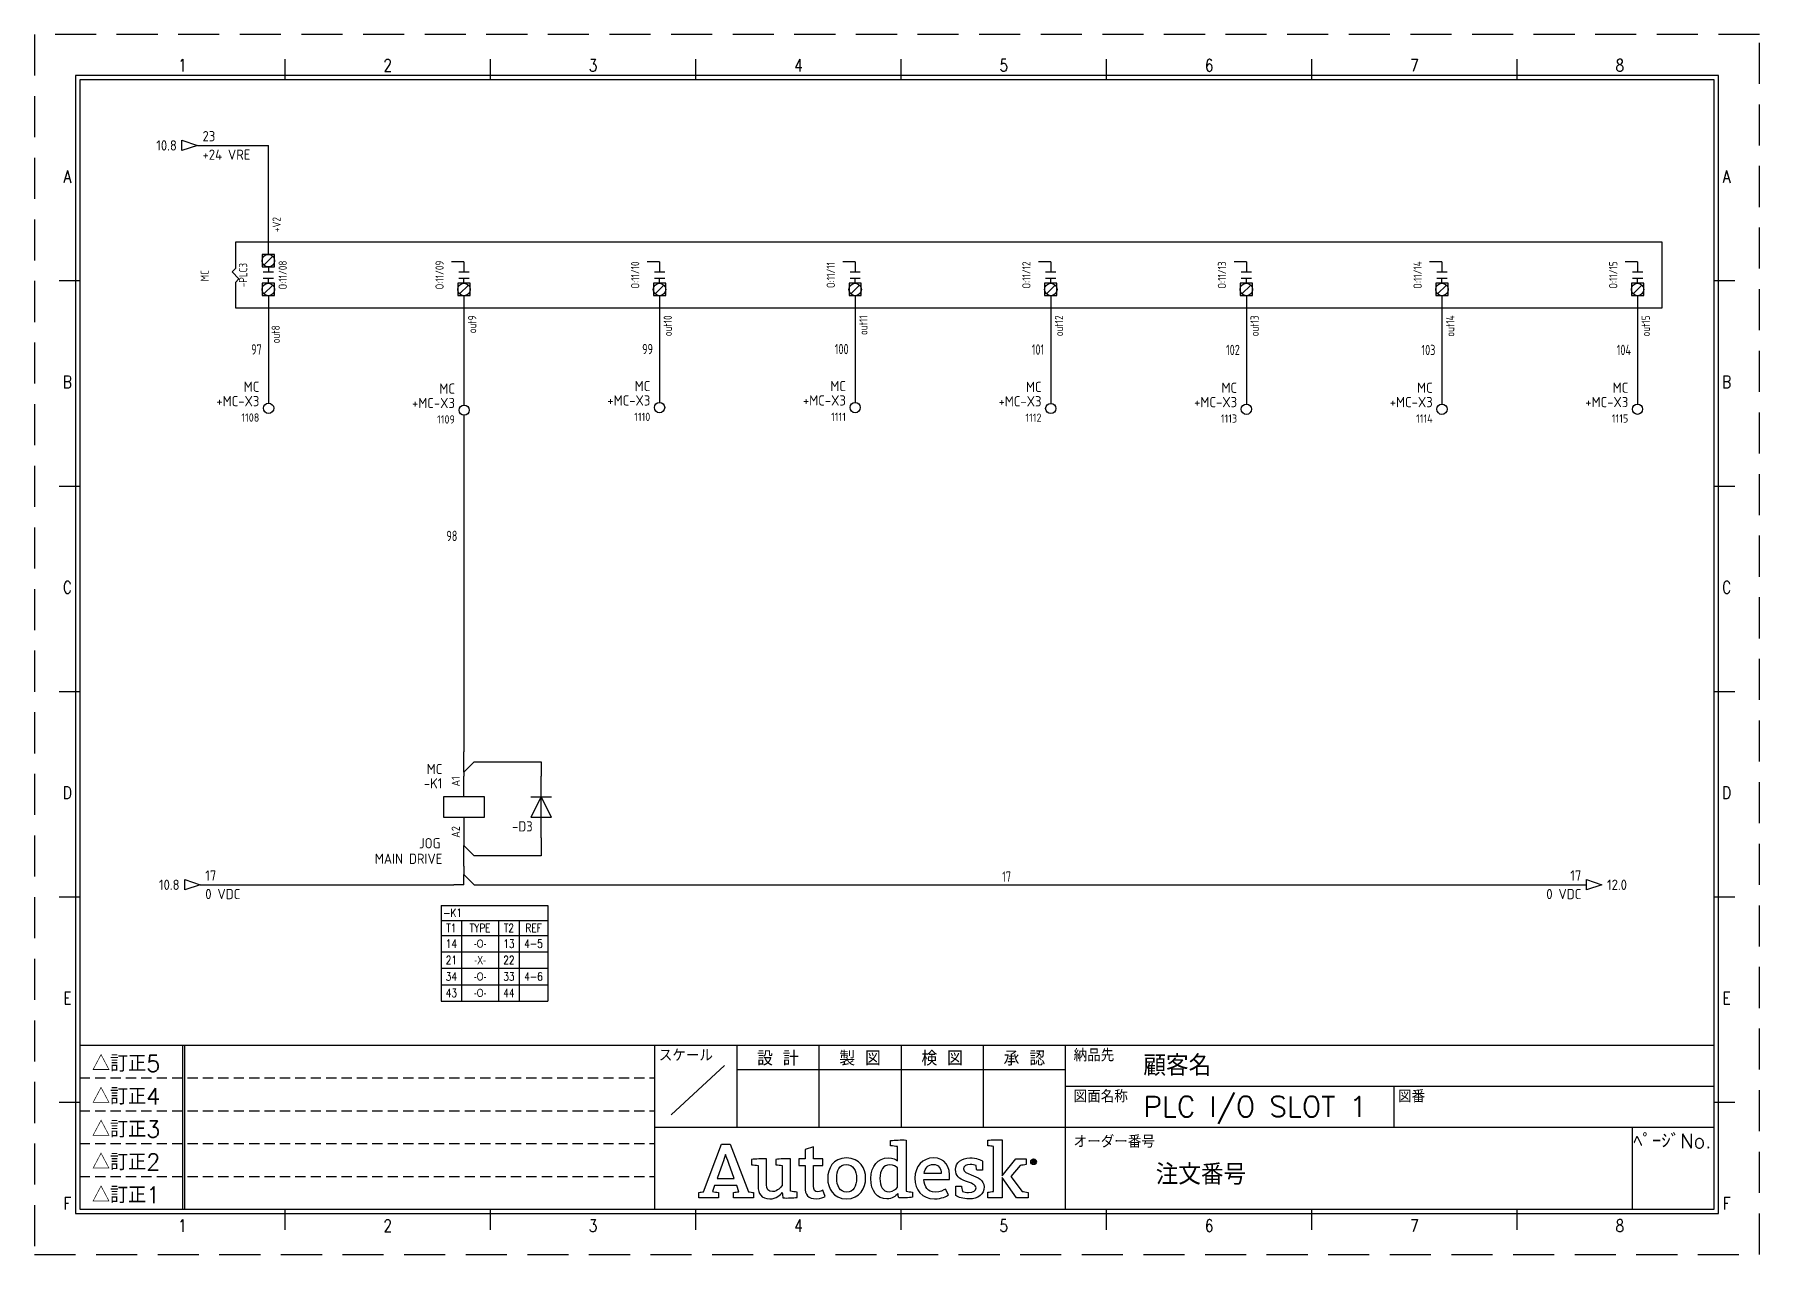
# Model space of a CAD drawing. Header units: millimetres. Extents: x 0 to 420, y 0 to 297.
import ezdxf
from ezdxf.enums import TextEntityAlignment as Align

# ---------------------------------------------------------------- set-up
doc = ezdxf.new("R2010")
doc.units = ezdxf.units.MM
doc.header["$LTSCALE"] = 10
doc.linetypes.add('DASHEDX2', pattern=[1.5, 1, -0.5])
doc.linetypes.add('HIDDEN', pattern=[0.375, 0.25, -0.125])
doc.layers.get('0').update_dxf_attribs({"linetype": 'CONTINUOUS'})
for name, color, linetype in [('BLK_0.75mm^2', 7, 'CONTINUOUS'), ('COMMENT', 4, 'CONTINUOUS'), ('DESC', 150, 'CONTINUOUS'), ('GRN_2.5mm^2', 3, 'CONTINUOUS'), ('GRY_0.5mm^2', 9, 'CONTINUOUS'), ('GRY_0.75mm^2', 9, 'CONTINUOUS'), ('HIDDEN', 7, 'HIDDEN'), ('LAYER_1', 160, 'CONTINUOUS'), ('LOC', 8, 'CONTINUOUS'), ('MISC', 7, 'CONTINUOUS'), ('SYMS', 7, 'CONTINUOUS'), ('TAGS', 150, 'CONTINUOUS'), ('TERMS', 123, 'CONTINUOUS'), ('TITLE', 4, 'CONTINUOUS'), ('VIO_1.0mm^2', 190, 'CONTINUOUS'), ('WIRENO', 72, 'CONTINUOUS'), ('WIREREF', 52, 'CONTINUOUS'), ('WIREREF_DEST', 52, 'CONTINUOUS'), ('XREF', 7, 'CONTINUOUS'), ('ZUWAKU', 7, 'CONTINUOUS')]:
    doc.layers.add(name, color=color, linetype=linetype)
doc.styles.get("Standard").update_dxf_attribs({"font": 'romans', "width": 0.8, "bigfont": 'extfont'})
doc.styles.add('WD_IEC', font='isocp2.shx', dxfattribs={"width": 0.9, "height": 4, "bigfont": 'extfont2.shx'})

# ---------------------------------------------------------------- blocks, each defined once
blk = doc.blocks.new('JIS_tblock_a3(L)')
at = {"layer": 'HIDDEN'}
for p, q in [((-398, 32), (-258, 32)), ((-398, 24), (-258, 24)), ((-398, 16), (-258, 16)), ((-398, 8), (-258, 8))]:
    blk.add_line(p, q, dxfattribs=at)
at = {"layer": 'ZUWAKU'}
for p, q in [((-398, 40), (0, 40)), ((-398, 40), (-398, 0)), ((-373, 40), (-373, 0)), ((-372.5, 40), (-372.5, 0)), ((-258, 0), (-258, 40)), ((-238, 40), (-238, 20)), ((-218, 40), (-218, 20)), ((-198, 40), (-198, 20)), ((-178, 40), (-178, 20)), ((-158, 0), (-158, 40)), ((0, 0), (0, 40)), ((-241, 35), (-254, 23)), ((-238, 34), (-158, 34)), ((-158, 30), (0, 30)), ((-78, 30), (-78, 20)), ((-258, 20), (-158, 20)), ((-158, 20), (0, 20)), ((-20, 20), (-20, 0)), ((-398, 0), (0, 0))]:
    blk.add_line(p, q, dxfattribs=at)
at = {"layer": 'TITLE'}
for tag, p, height in [('REVINFO51', (-370, 34), 3), ('ORDER2', (-139, 32.5), 5), ('REVINFO41', (-370, 26), 3), ('SCALE0', (-247.5, 23), 3), ('INFO1', (-139, 22.5), 5), ('REVINFO31', (-370, 18), 3), ('REVINFO21', (-370, 10), 3), ('ORDER1', (-136, 6), 5), ('REVINFO11', (-370, 2), 3)]:
    blk.add_attdef(tag, p, '', height=height, dxfattribs=at)
for tag, p in [('REVDATEY5', (-306, 34)), ('REVDATEM5', (-298, 34)), ('REVDATED5', (-290, 34)), ('REVDESIGN5', (-260, 34)), ('SCALE1', (-251, 29)), ('REVDATEY4', (-306, 26)), ('REVDATEM4', (-298, 26)), ('REVDATED4', (-290, 26)), ('REVDESIGN4', (-260, 26)), ('REVDATEY3', (-306, 18)), ('REVDATEM3', (-298, 18)), ('REVDATED3', (-290, 18)), ('REVDESIGN3', (-260, 18)), ('REVDATEY2', (-306, 10)), ('REVDATEM2', (-298, 10)), ('REVDATED2', (-290, 10)), ('REVDESIGN2', (-260, 10)), ('REVDATEY1', (-306, 2)), ('REVDATEM1', (-298, 2)), ('REVDATED1', (-290, 2)), ('REVDESIGN1', (-260, 2))]:
    blk.add_attdef(tag, text='', height=3, dxfattribs=at).set_placement(p, align=Align.RIGHT)
for tag, height, p in [('DESIGN1', 3, (-228, 27)), ('DESIGN2', 3, (-208, 27)), ('DESIGN3', 3, (-188, 27)), ('DESIGN4', 3, (-168, 27)), ('FILENAME0', 5, (-47.8, 25)), ('PAGE0', 3, (-10.3, 8.6))]:
    blk.add_attdef(tag, text='', height=height, dxfattribs=at).set_placement(p, align=Align.MIDDLE)
at = {"layer": 'TITLE', "flags": 1}
blk.add_attdef('LPAGE0', text='', height=3, dxfattribs=at).set_placement((-11, 3), align=Align.CENTER)
for tag, p in [('TYPE0', (-398, 0)), ('ORDER3', (-398, 0)), ('ORDER4', (-398, 0)), ('ORDER5', (-398, 0)), ('ORDER6', (-398, 0)), ('ORDER7', (-398, 0)), ('ORDER8', (-398, 0)), ('ORDER9', (-398, 0)), ('ORDER10', (-398, 0)), ('ORDER11', (-398, 0)), ('ORDER12', (-398, 0)), ('ORDER13', (-398, 0)), ('ORDER14', (-398, 0)), ('ORDER15', (-398, 0)), ('ORDER16', (-398, 0)), ('ORDER17', (-398, 0)), ('ORDER18', (-398, 0)), ('ORDER19', (-398, 0)), ('ORDER20', (-398, 0)), ('ORDER21', (-398, 0)), ('ORDER22', (-398, 0)), ('ORDER23', (-398, 0)), ('SCALETYPE0', (-398, 0)), ('DATEY1', (-398, 0)), ('DATEM1', (-398, 0)), ('DATED1', (-398, 0)), ('DATEY2', (-398, 0)), ('DATEM2', (-398, 0)), ('DATED2', (-398, 0)), ('BANNAME0', (-398, 0)), ('INFO3', (-398, 0)), ('INFO4', (-398, 0)), ('INFO5', (-398, 0)), ('INFO6', (-398, 0)), ('INFO7', (-398, 0)), ('INFO8', (-398, 0)), ('INFO9', (-398, 0)), ('INFO10', (-398, 0)), ('INFO11', (-398, 0)), ('INFO12', (-398, 0)), ('INFO13', (-398, 0)), ('INFO14', (-398, 0)), ('INFO15', (-398, 0)), ('INFO16', (-398, 0)), ('INFO17', (-398, 0)), ('INFO18', (-398, 0)), ('INFO19', (-398, 0)), ('INFO20', (-398, 0)), ('INFO21', (-398, 0)), ('INFO22', (-398, 0)), ('INFO23', (-398, 0)), ('INFO24', (-398, 0)), ('DATEY3', (-398, 0)), ('DATEM3', (-398, 0)), ('DATED3', (-398, 0)), ('DATEY4', (-398, 0)), ('DATEM4', (-398, 0)), ('DATED4', (-398, 0)), ('DATEY5', (-398, 0)), ('DATEM5', (-398, 0)), ('DATED5', (-398, 0)), ('DATEY6', (-398, 0)), ('DATEM6', (-398, 0)), ('DATED6', (-398, 0)), ('REFERENCETYPE0', (-398, 0)), ('INFO2', (-397.7, 0))]:
    blk.add_attdef(tag, p, '', height=3, dxfattribs=at)
at = {"layer": 'TITLE', "width": 0.8, "flags": 1}
for tag in ['REVINFO12', 'REVINFO13', 'REVINFO22', 'REVINFO23', 'REVINFO32', 'REVINFO33', 'REVINFO42', 'REVINFO43', 'REVINFO52', 'REVINFO53', 'REVINFO61', 'REVINFO62', 'REVINFO63', 'REVINFO71', 'REVINFO72', 'REVINFO73', 'REVINFO81', 'REVINFO82', 'REVINFO83', 'REVDESIGN6', 'REVDESIGN7', 'REVDESIGN8', 'REVDATEY6', 'REVDATEM6', 'REVDATED6', 'REVDATEY7', 'REVDATEM7', 'REVDATED7', 'REVDATEY8', 'REVDATEM8', 'REVDATED8']:
    blk.add_attdef(tag, (-398, 0), '', height=3, dxfattribs=at)
at = {"layer": 'TITLE', "flags": 1}
blk.add_attdef('PAPER0', text='', height=1, dxfattribs=at).set_placement((-3, -1), align=Align.TOP_RIGHT)
at = {"layer": 'ZUWAKU'}
for s, height, p in [('△訂正5', 4, (-395, 33.5)), ('スケール', 3, (-257, 36)), ('納品先', 3, (-156, 36)), ('△訂正4', 4, (-395, 25.5)), ('図面名称', 3, (-156, 26)), ('図番', 3, (-77, 26)), ('△訂正3', 4, (-395, 17.5)), ('オーダー番号', 3, (-156, 15)), ('△訂正2', 4, (-395, 9.5)), ('△訂正1', 4, (-395, 1.5))]:
    blk.add_text(s, height=height, dxfattribs=at).set_placement(p)
for s, p in [('設 計', (-228, 35)), ('製 図', (-208, 35)), ('検 図', (-188, 35)), ('承 認', (-168, 35)), ('ﾍﾟｰｼﾞNo.', (-10.23, 14.88))]:
    blk.add_text(s, height=3.5, dxfattribs=at).set_placement(p, align=Align.CENTER)
blk = doc.blocks.new('AI9-BLK2')
at = {"layer": 'LAYER_1', "color": 7}
blk.add_circle((0, 0), 2.03, dxfattribs=at)
blk.add_open_spline([(1.7, 0), (1.7, -1), (1, -1.8), (0, -1.8), (-1, -1.8), (-1.7, -1), (-1.7, 0), (-1.7, 1), (-1, 1.8), (0, 1.8), (1, 1.8), (1.7, 1), (1.7, 0)], degree=3, knots=[0, 0, 0, 0, 1, 1, 1, 2, 2, 2, 3, 3, 3, 4, 4, 4, 4], dxfattribs=at)
blk = doc.blocks.new('AI9-BLK1')
at = {"layer": 'LAYER_1', "color": 7}
for points, knots in [([(0.7, -1.1), (0.7, -1.1), (0.2, -0.4), (0.2, -0.4), (0.1, -0.2), (0, -0.2), (-0.1, -0.1), (0.3, 0), (0.5, 0.2), (0.5, 0.5), (0.5, 0.8), (0.3, 1.1), (-0.2, 1.1), (-0.2, 1.1), (-0.8, 1.1), (-0.8, 1.1), (-0.8, 1.1), (-0.8, -1.1), (-0.8, -1.1), (-0.8, -1.1), (-0.5, -1.1), (-0.5, -1.1), (-0.5, -1.1), (-0.5, -0.1), (-0.5, -0.1), (-0.4, -0.1), (-0.3, -0.2), (-0.2, -0.3), (-0.2, -0.3), (0.3, -1.1), (0.3, -1.1), (0.3, -1.1), (0.7, -1.1), (0.7, -1.1)], [0, 0, 0, 0, 1, 1, 1, 2, 2, 2, 3, 3, 3, 4, 4, 4, 5, 5, 5, 6, 6, 6, 7, 7, 7, 8, 8, 8, 9, 9, 9, 10, 10, 10, 11, 11, 11, 11]), ([(0.2, 0.5), (0.2, 0.2), (-0.1, 0.1), (-0.3, 0.1), (-0.3, 0.1), (-0.5, 0.1), (-0.5, 0.1), (-0.5, 0.1), (-0.5, 0.8), (-0.5, 0.8), (-0.5, 0.8), (-0.2, 0.8), (-0.2, 0.8), (0.1, 0.8), (0.2, 0.7), (0.2, 0.5)], [0, 0, 0, 0, 1, 1, 1, 2, 2, 2, 3, 3, 3, 4, 4, 4, 5, 5, 5, 5])]:
    blk.add_open_spline(points, degree=3, knots=knots, dxfattribs=at)
blk = doc.blocks.new('JIS_LOGO_BLOCK')
for points, knots in [([(12.07, 1.49), (12.07, 1.49), (7.57, 13.06), (7.57, 13.06), (7.57, 13.06), (5.51, 13.06), (5.51, 13.06), (5.51, 13.06), (1.1, 1.49), (1.1, 1.49), (0.75, 1.45), (0.31, 1.37), (0, 1.28), (0, 1.28), (0, 0), (0, 0), (0, 0), (4.71, 0), (4.71, 0), (4.71, 0), (4.71, 1.28), (4.71, 1.28), (4.26, 1.37), (3.73, 1.47), (3.25, 1.51), (3.25, 1.51), (3.8, 3.02), (3.8, 3.02), (3.8, 3.02), (9.18, 3.02), (9.18, 3.02), (9.18, 3.02), (9.74, 1.49), (9.74, 1.49), (9.26, 1.45), (8.84, 1.37), (8.4, 1.28), (8.4, 1.28), (8.4, 0), (8.4, 0), (8.4, 0), (13.27, 0), (13.27, 0), (13.27, 0), (13.27, 1.28), (13.27, 1.28), (12.99, 1.35), (12.34, 1.49), (12.07, 1.49)], [0, 0, 0, 0, 1, 1, 1, 2, 2, 2, 3, 3, 3, 4, 4, 4, 5, 5, 5, 6, 6, 6, 7, 7, 7, 8, 8, 8, 9, 9, 9, 10, 10, 10, 11, 11, 11, 12, 12, 12, 13, 13, 13, 14, 14, 14, 15, 15, 15, 16, 16, 16, 16]), ([(50.45, 1.6), (50.43, 1.84), (50.42, 2.1), (50.42, 2.37), (50.42, 2.37), (50.42, 14.08), (50.42, 14.08), (49.17, 14.14), (47.76, 14.07), (46.66, 13.95), (46.66, 13.95), (46.66, 12.67), (46.66, 12.67), (47.23, 12.63), (47.87, 12.55), (48.34, 12.48), (48.34, 12.48), (48.34, 12.48), (48.34, 12.48), (48.34, 12.48), (48.34, 8.98), (48.34, 8.98), (47.99, 9.28), (47.3, 9.73), (46.05, 9.73), (43.64, 9.73), (41.83, 7.75), (41.83, 4.73), (41.83, 1.55), (43.4, -0.24), (45.73, -0.24), (47.01, -0.24), (47.87, 0.37), (48.44, 1.06), (48.46, 0.73), (48.56, 0.22), (48.64, 0), (49.8, -0.06), (50.99, 0.02), (52.01, 0.14), (52.01, 0.14), (52.01, 1.41), (52.01, 1.41), (51.51, 1.45), (50.9, 1.53), (50.45, 1.6)], [0, 0, 0, 0, 1, 1, 1, 2, 2, 2, 3, 3, 3, 4, 4, 4, 5, 5, 5, 6, 6, 6, 7, 7, 7, 8, 8, 8, 9, 9, 9, 10, 10, 10, 11, 11, 11, 12, 12, 12, 13, 13, 13, 14, 14, 14, 15, 15, 15, 15]), ([(78.65, 1.57), (78.65, 1.57), (75.95, 5.22), (75.95, 5.22), (75.95, 5.22), (78.18, 7.89), (78.18, 7.89), (78.64, 7.93), (79.3, 8), (79.69, 8.1), (79.69, 8.1), (79.69, 9.49), (79.69, 9.49), (79.69, 9.49), (77.16, 9.49), (77.16, 9.49), (77.16, 9.49), (73.79, 5.35), (73.79, 5.35), (73.79, 5.35), (73.79, 14.12), (73.79, 14.12), (72.64, 14.18), (71.38, 14.12), (70.34, 14.02), (70.34, 14.02), (70.34, 12.67), (70.34, 12.67), (70.82, 12.63), (71.33, 12.56), (71.71, 12.5), (71.71, 12.5), (71.71, 1.55), (71.71, 1.55), (71.24, 1.51), (70.76, 1.44), (70.32, 1.36), (70.32, 1.36), (70.32, 0), (70.32, 0), (70.32, 0), (73.79, 0), (73.79, 0), (73.79, 0), (73.79, 4.96), (73.79, 4.96), (73.79, 4.96), (77.34, 0), (77.34, 0), (77.34, 0), (80.14, 0), (80.14, 0), (80.14, 0), (80.14, 1.31), (80.14, 1.31), (79.61, 1.43), (79.08, 1.51), (78.65, 1.57)], [0, 0, 0, 0, 1, 1, 1, 2, 2, 2, 3, 3, 3, 4, 4, 4, 5, 5, 5, 6, 6, 6, 7, 7, 7, 8, 8, 8, 9, 9, 9, 10, 10, 10, 11, 11, 11, 12, 12, 12, 13, 13, 13, 14, 14, 14, 15, 15, 15, 16, 16, 16, 17, 17, 17, 18, 18, 18, 19, 19, 19, 19]), ([(4.4, 4.74), (4.4, 4.74), (5.71, 8.34), (5.71, 8.34), (6.1, 9.42), (6.24, 9.89), (6.45, 10.59), (6.45, 10.59), (6.49, 10.59), (6.49, 10.59), (6.71, 9.91), (6.84, 9.44), (7.24, 8.34), (7.24, 8.34), (8.54, 4.74), (8.54, 4.74), (8.54, 4.74), (4.4, 4.74), (4.4, 4.74)], [0, 0, 0, 0, 1, 1, 1, 2, 2, 2, 3, 3, 3, 4, 4, 4, 5, 5, 5, 6, 6, 6, 6]), ([(20.45, -0.02), (20.4, 0.22), (20.3, 0.88), (20.28, 1.31), (19.81, 0.69), (18.83, -0.25), (17.22, -0.25), (15.16, -0.25), (14.39, 1.08), (14.39, 2.77), (14.39, 2.77), (14.39, 7.87), (14.39, 7.87), (13.92, 7.94), (13.29, 8.02), (12.8, 8.06), (12.8, 8.06), (12.8, 9.36), (12.8, 9.36), (13.82, 9.46), (15.22, 9.53), (16.47, 9.47), (16.47, 9.47), (16.47, 3.2), (16.47, 3.2), (16.47, 2.14), (16.85, 1.53), (17.92, 1.53), (19.12, 1.53), (20.02, 2.71), (20.22, 2.96), (20.22, 2.96), (20.22, 7.89), (20.22, 7.89), (19.81, 7.94), (19.22, 8.02), (18.73, 8.06), (18.73, 8.06), (18.73, 9.36), (18.73, 9.36), (19.75, 9.49), (21.1, 9.53), (22.3, 9.49), (22.3, 9.49), (22.3, 1.59), (22.3, 1.59), (22.75, 1.51), (23.36, 1.43), (23.87, 1.39), (23.87, 1.39), (23.87, 0.12), (23.87, 0.12), (22.87, 0), (21.59, -0.08), (20.45, -0.02)], [0, 0, 0, 0, 1, 1, 1, 2, 2, 2, 3, 3, 3, 4, 4, 4, 5, 5, 5, 6, 6, 6, 7, 7, 7, 8, 8, 8, 9, 9, 9, 10, 10, 10, 11, 11, 11, 12, 12, 12, 13, 13, 13, 14, 14, 14, 15, 15, 15, 16, 16, 16, 17, 17, 17, 18, 18, 18, 18]), ([(24.28, 7.91), (24.28, 7.91), (24.28, 9.49), (24.28, 9.49), (24.28, 9.49), (25.81, 9.49), (25.81, 9.49), (25.81, 9.49), (25.81, 11.77), (25.81, 11.77), (25.81, 11.77), (27.89, 12.43), (27.89, 12.43), (27.89, 12.43), (27.89, 9.49), (27.89, 9.49), (27.89, 9.49), (30.19, 9.49), (30.19, 9.49), (30.19, 9.49), (30.19, 7.91), (30.19, 7.91), (30.19, 7.91), (27.89, 7.91), (27.89, 7.91), (27.89, 7.91), (27.89, 2.86), (27.89, 2.86), (27.89, 1.92), (28.15, 1.49), (28.91, 1.49), (29.48, 1.49), (29.99, 1.77), (30.17, 1.88), (30.17, 1.88), (30.76, 0.31), (30.76, 0.31), (30.41, 0.12), (29.66, -0.24), (28.54, -0.24), (26.6, -0.24), (25.81, 0.82), (25.81, 2.53), (25.81, 2.53), (25.81, 7.91), (25.81, 7.91), (25.81, 7.91), (24.28, 7.91), (24.28, 7.91)], [0, 0, 0, 0, 1, 1, 1, 2, 2, 2, 3, 3, 3, 4, 4, 4, 5, 5, 5, 6, 6, 6, 7, 7, 7, 8, 8, 8, 9, 9, 9, 10, 10, 10, 11, 11, 11, 12, 12, 12, 13, 13, 13, 14, 14, 14, 15, 15, 15, 16, 16, 16, 16]), ([(35.92, -0.24), (32.64, -0.24), (31.33, 2.39), (31.33, 4.73), (31.33, 7.06), (32.6, 9.73), (35.88, 9.73), (39.14, 9.73), (40.57, 7.12), (40.57, 4.79), (40.57, 2.47), (39.18, -0.24), (35.92, -0.24)], [0, 0, 0, 0, 1, 1, 1, 2, 2, 2, 3, 3, 3, 4, 4, 4, 4]), ([(57.47, 1.39), (58.78, 1.39), (59.59, 1.88), (60.02, 2.14), (60.02, 2.14), (60.74, 0.71), (60.74, 0.71), (60.19, 0.37), (59.17, -0.24), (57.33, -0.24), (54.23, -0.24), (52.58, 1.88), (52.58, 4.81), (52.58, 7.71), (54.49, 9.73), (57.07, 9.73), (59.86, 9.73), (61.29, 7.71), (61, 4.43), (61, 4.43), (54.78, 4.43), (54.78, 4.43), (54.88, 2.71), (55.66, 1.39), (57.47, 1.39)], [0, 0, 0, 0, 1, 1, 1, 2, 2, 2, 3, 3, 3, 4, 4, 4, 5, 5, 5, 6, 6, 6, 7, 7, 7, 8, 8, 8, 8]), ([(66.3, 5.61), (65.23, 6.03), (64.39, 6.28), (64.39, 7.03), (64.39, 7.74), (65.1, 8.14), (66.04, 8.14), (66.57, 8.14), (67.08, 8.04), (67.47, 7.9), (67.52, 7.5), (67.57, 6.89), (67.66, 6.72), (67.66, 6.72), (69.04, 6.72), (69.04, 6.72), (69.04, 6.72), (69.04, 8.96), (69.04, 8.96), (68.66, 9.19), (67.59, 9.73), (65.96, 9.73), (63.94, 9.73), (62.47, 8.56), (62.47, 6.88), (62.47, 5.37), (63.41, 4.59), (64.85, 4.08), (66.31, 3.56), (67.46, 3.2), (67.46, 2.46), (67.46, 1.74), (66.85, 1.32), (65.63, 1.32), (65.13, 1.32), (64.51, 1.42), (64.13, 1.56), (64.07, 2.01), (63.98, 2.69), (63.88, 2.87), (63.88, 2.87), (62.51, 2.87), (62.51, 2.87), (62.51, 2.87), (62.51, 0.55), (62.51, 0.55), (62.51, 0.55), (62.51, 0.55), (62.51, 0.55), (63.11, 0.16), (64.28, -0.26), (65.76, -0.26), (68, -0.26), (69.42, 0.88), (69.42, 2.68), (69.42, 4.29), (67.84, 5.01), (66.3, 5.61)], [0, 0, 0, 0, 1, 1, 1, 2, 2, 2, 3, 3, 3, 4, 4, 4, 5, 5, 5, 6, 6, 6, 7, 7, 7, 8, 8, 8, 9, 9, 9, 10, 10, 10, 11, 11, 11, 12, 12, 12, 13, 13, 13, 14, 14, 14, 15, 15, 15, 16, 16, 16, 17, 17, 17, 18, 18, 18, 19, 19, 19, 19]), ([(35.84, 8.1), (34.15, 8.1), (33.53, 6.67), (33.53, 4.79), (33.53, 2.9), (34.25, 1.41), (35.94, 1.41), (37.65, 1.41), (38.35, 2.82), (38.35, 4.73), (38.35, 6.61), (37.55, 8.1), (35.84, 8.1)], [0, 0, 0, 0, 1, 1, 1, 2, 2, 2, 3, 3, 3, 4, 4, 4, 4]), ([(48.34, 2.61), (48.11, 2.3), (47.38, 1.49), (46.3, 1.49), (44.73, 1.49), (44.05, 2.79), (44.05, 4.75), (44.05, 6.73), (44.89, 8.04), (46.42, 8.04), (47.42, 8.04), (47.97, 7.65), (48.34, 7.32), (48.34, 7.32), (48.34, 2.61), (48.34, 2.61)], [0, 0, 0, 0, 1, 1, 1, 2, 2, 2, 3, 3, 3, 4, 4, 4, 5, 5, 5, 5]), ([(58.98, 5.92), (58.94, 7.12), (58.43, 8.14), (57.04, 8.14), (55.76, 8.14), (55.05, 7.28), (54.84, 5.92), (54.84, 5.92), (58.98, 5.92), (58.98, 5.92)], [0, 0, 0, 0, 1, 1, 1, 2, 2, 2, 3, 3, 3, 3])]:
    blk.add_open_spline(points, degree=3, knots=knots)
at = {"xscale": 0.342899999999986, "yscale": 0.342899999999986, "zscale": 0.342899999999986}
for name, p in [('AI9-BLK2', (81.46, 8.8)), ('AI9-BLK1', (81.53, 8.8))]:
    blk.add_blockref(name, p, dxfattribs=at)
blk = doc.blocks.new('PLCIO_25A5')
at = {"layer": 'SYMS'}
for p, q in [((-16, 16), (-16, 3.2)), ((678.75, 16), (-16, 16)), ((-3, 10), (-3, 4)), ((3, 10), (-3, 10)), ((-2.15, 4.85), (2.15, 9.15)), ((3, 4), (3, 10)), ((678.75, -16), (678.75, 16)), ((-16, 3.2), (-17.7, 1.5)), ((-17.7, 1.5), (-14.3, -1.89)), ((-3, 4), (3, 4)), ((-2.5, 1.5), (2.5, 1.5)), ((0, 4), (0, 1.5)), ((95.25, 6.5), (89.25, 6.5)), ((92.75, 1.5), (97.75, 1.5)), ((95.25, 6.5), (95.25, 1.5)), ((190.5, 6.5), (184.5, 6.5)), ((188, 1.5), (193, 1.5)), ((190.5, 6.5), (190.5, 1.5)), ((285.75, 6.5), (279.75, 6.5)), ((283.25, 1.5), (288.25, 1.5)), ((285.75, 6.5), (285.75, 1.5)), ((381, 6.5), (375, 6.5)), ((378.5, 1.5), (383.5, 1.5)), ((381, 6.5), (381, 1.5)), ((476.25, 6.5), (470.25, 6.5)), ((473.75, 1.5), (478.75, 1.5)), ((476.25, 6.5), (476.25, 1.5)), ((571.5, 6.5), (565.5, 6.5)), ((569, 1.5), (574, 1.5)), ((571.5, 6.5), (571.5, 1.5)), ((666.75, 6.5), (660.75, 6.5)), ((664.25, 1.5), (669.25, 1.5)), ((666.75, 6.5), (666.75, 1.5)), ((-14.3, -1.89), (-16, -3.59)), ((-16, -3.59), (-16, -16)), ((-3, -4), (-3, -10)), ((3, -4), (-3, -4)), ((-2.5, -1.5), (2.5, -1.5)), ((-2.15, -9.15), (2.15, -4.85)), ((0, -4), (0, -1.5)), ((3, -10), (3, -4)), ((92.25, -4), (92.25, -10)), ((98.25, -4), (92.25, -4)), ((92.75, -1.5), (97.75, -1.5)), ((93.1, -9.15), (97.4, -4.85)), ((95.25, -4), (95.25, -1.5)), ((98.25, -10), (98.25, -4)), ((187.5, -4), (187.5, -10)), ((193.5, -4), (187.5, -4)), ((188, -1.5), (193, -1.5)), ((188.35, -9.15), (192.65, -4.85)), ((190.5, -4), (190.5, -1.5)), ((193.5, -10), (193.5, -4)), ((282.75, -4), (282.75, -10)), ((288.75, -4), (282.75, -4)), ((283.25, -1.5), (288.25, -1.5)), ((283.6, -9.15), (287.9, -4.85)), ((285.75, -4), (285.75, -1.5)), ((288.75, -10), (288.75, -4)), ((378, -4), (378, -10)), ((384, -4), (378, -4)), ((378.5, -1.5), (383.5, -1.5)), ((378.85, -9.15), (383.15, -4.85)), ((381, -4), (381, -1.5)), ((384, -10), (384, -4)), ((473.25, -4), (473.25, -10)), ((479.25, -4), (473.25, -4)), ((473.75, -1.5), (478.75, -1.5)), ((474.1, -9.15), (478.4, -4.85)), ((476.25, -4), (476.25, -1.5)), ((479.25, -10), (479.25, -4)), ((568.5, -4), (568.5, -10)), ((574.5, -4), (568.5, -4)), ((569, -1.5), (574, -1.5)), ((569.35, -9.15), (573.65, -4.85)), ((571.5, -4), (571.5, -1.5)), ((574.5, -10), (574.5, -4)), ((663.75, -4), (663.75, -10)), ((669.75, -4), (663.75, -4)), ((664.25, -1.5), (669.25, -1.5)), ((664.6, -9.15), (668.9, -4.85)), ((666.75, -4), (666.75, -1.5)), ((669.75, -10), (669.75, -4)), ((-16, -16), (678.75, -16)), ((-3, -10), (3, -10)), ((92.25, -10), (98.25, -10)), ((187.5, -10), (193.5, -10)), ((282.75, -10), (288.75, -10)), ((378, -10), (384, -10)), ((473.25, -10), (479.25, -10)), ((568.5, -10), (574.5, -10)), ((663.75, -10), (669.75, -10))]:
    blk.add_line(p, q, dxfattribs=at)
for centre in [(0, 7), (0, -7), (95.25, -7), (190.5, -7), (285.75, -7), (381, -7), (476.25, -7), (571.5, -7), (666.75, -7)]:
    blk.add_circle(centre, 3.04, dxfattribs=at)
at = {"style": 'WD_IEC', "width": 0.8}
for tag, p in [('LOC', (-42, 0)), ('TAG_1', (-10.29, 0))]:
    blk.add_attdef(tag, text='', height=4, rotation=90, dxfattribs=at).set_placement(p, align=Align.CENTER)
at = {"layer": 'SYMS', "style": 'WD_IEC', "width": 0.9}
blk.add_attdef('TERMDESC10R', text='', height=4, rotation=90, dxfattribs=at).set_placement((4.08, 18), align=Align.TOP_LEFT)
for tag, p in [('DESCA10', (-3, 22)), ('DESCB10', (2, 22)), ('DESCC10', (7, 22)), ('DESCD10', (12, 22)), ('DESCE10', (17, 22)), ('DESCA11', (92.25, 22)), ('DESCB11', (97.25, 22)), ('DESCC11', (102.25, 22)), ('DESCD11', (107.25, 22)), ('DESCE11', (112.25, 22)), ('DESCA12', (187.5, 22)), ('DESCB12', (192.5, 22)), ('DESCC12', (197.5, 22)), ('DESCD12', (202.5, 22)), ('DESCE12', (207.5, 22)), ('DESCA13', (282.75, 22)), ('DESCB13', (287.75, 22)), ('DESCC13', (292.75, 22)), ('DESCD13', (297.75, 22)), ('DESCE13', (302.75, 22)), ('DESCA14', (378, 22)), ('DESCB14', (383, 22)), ('DESCC14', (388, 22)), ('DESCD14', (393, 22)), ('DESCE14', (398, 22)), ('DESCA15', (473.25, 22)), ('DESCB15', (478.25, 22)), ('DESCC15', (483.25, 22)), ('DESCD15', (488.25, 22)), ('DESCE15', (493.25, 22)), ('DESCA16', (568.5, 22)), ('DESCB16', (573.5, 22)), ('DESCC16', (578.5, 22)), ('DESCD16', (583.5, 22)), ('DESCE16', (588.5, 22)), ('DESCA17', (663.75, 22)), ('DESCB17', (668.75, 22)), ('DESCC17', (673.75, 22)), ('DESCD17', (678.75, 22)), ('DESCE17', (683.75, 22))]:
    blk.add_attdef(tag, p, '', height=4, rotation=90, dxfattribs=at)
for tag, p in [('TERM10R', (-6, 8.5)), ('TERM10L', (-6, -8.5)), ('TERM11', (89.25, -10)), ('TERM12', (184.5, -10)), ('TERM13', (279.75, -10)), ('TERM14', (375, -10)), ('TERM15', (470.25, -10)), ('TERM16', (565.5, -10)), ('TERM17', (660.75, -10))]:
    blk.add_attdef(tag, text='', height=4, rotation=90, dxfattribs=at).set_placement(p, align=Align.CENTER)
at = {"layer": 'SYMS', "style": 'WD_IEC', "width": 0.9, "flags": 1}
for tag, p in [('X2TERM10R', (0, 10)), ('X8TERM10L', (0, -10)), ('X8TERM11L', (95.25, -10)), ('X8TERM12L', (190.5, -10)), ('X8TERM13L', (285.75, -10)), ('X8TERM14L', (381, -10)), ('X8TERM15L', (476.25, -10)), ('X8TERM16L', (571.5, -10)), ('X8TERM17L', (666.75, -10))]:
    blk.add_attdef(tag, text='', height=0.64, rotation=90, dxfattribs=at).set_placement(p, align=Align.RIGHT)
at = {"layer": 'SYMS', "style": 'WD_IEC', "width": 0.8}
blk.add_attdef('TAGA10', text='', height=4, rotation=90, dxfattribs=at).set_placement((5, 0), align=Align.TOP_CENTER)
for tag, p in [('TAGA11', (90.25, 0)), ('TAGA12', (185.5, 0)), ('TAGA13', (280.75, 0)), ('TAGA14', (376, 0)), ('TAGA15', (471.25, 0)), ('TAGA16', (566.5, 0)), ('TAGA17', (661.75, 0))]:
    blk.add_attdef(tag, text='', height=4, rotation=90, dxfattribs=at).set_placement(p, align=Align.MIDDLE_CENTER)
at = {"layer": 'SYMS', "style": 'WD_IEC', "width": 0.9}
for tag, p in [('TERMDESC11', (97.25, -11.5)), ('TERMDESC12', (192.5, -11.5)), ('TERMDESC13', (287.75, -11.5)), ('TERMDESC14', (383, -11.5)), ('TERMDESC15', (478.25, -11.5)), ('TERMDESC16', (573.5, -11.5)), ('TERMDESC17', (668.75, -11.5)), ('TERMDESC10L', (2, -18))]:
    blk.add_attdef(tag, text='', height=4, rotation=90, dxfattribs=at).set_placement(p, align=Align.TOP_RIGHT)
blk = doc.blocks.new('HA1S1')
blk.add_lwpolyline([(0, 1.25), (3.75, 0), (0, -1.25)], close=True)
at = {"style": 'WD_IEC'}
for tag, height, flags, p in [('WIRENO', 2.5, 8, (-1.25, 1)), ('SIGCODE', 1, 1, (5, 1.8))]:
    blk.add_attdef(tag, text='', height=height, dxfattribs=dict(at, flags=flags)).set_placement(p, align=Align.RIGHT)
at = {"style": 'WD_IEC', "flags": 1}
blk.add_attdef('X4TERM01', (0, 0), '', height=0.32, dxfattribs=at)
at = {"style": 'WD_IEC'}
blk.add_attdef('XREF', text='', height=2.5, dxfattribs=at).set_placement((5, 0), align=Align.MIDDLE_LEFT)
blk.add_attdef('DESC1', text='', height=2.5, dxfattribs=at).set_placement((-1.25, -1), align=Align.TOP_RIGHT)
blk = doc.blocks.new('VDI1')
for p, q in [((0, 7.5), (0, -7.5)), ((0, -2.5), (-2.5, 2.5)), ((-2.5, 2.5), (2.5, 2.5)), ((2.5, 2.5), (0, -2.5)), ((-2.5, -2.5), (2.5, -2.5))]:
    blk.add_line(p, q)
at = {"style": 'WD_IEC'}
for tag, p in [('INST', (-5.5, 10.25)), ('LOC', (-5.5, 6.75)), ('TAG1', (-5.5, 3.25)), ('DESC1', (-5.5, -6.35)), ('DESC2', (-5.5, -9.85)), ('DESC3', (-5.5, -13.35))]:
    blk.add_attdef(tag, text='', height=2.5, dxfattribs=at).set_placement(p, align=Align.RIGHT)
blk.add_attdef('TERM01', text='', height=2, rotation=90, dxfattribs=at).set_placement((-1, 7.5), align=Align.RIGHT)
at = {"style": 'WD_IEC', "flags": 1}
for tag, p, height in [('X2TERM01', (0, 7.5), 0.32), ('ASSYCODE', (1, -4), 1), ('X8TERM02', (0, -7.5), 0.32), ('FAMILY', (1, -5.5), 1), ('CATDESC', (1, -7), 1)]:
    blk.add_attdef(tag, p, '', height=height, dxfattribs=at)
at = {"style": 'WD_IEC', "flags": 9}
for tag, p in [('MFG', (-5.5, -0.25)), ('CAT', (-5.5, -2.75))]:
    blk.add_attdef(tag, text='', height=1.5, dxfattribs=at).set_placement(p, align=Align.RIGHT)
at = {"style": 'WD_IEC'}
blk.add_attdef('TERM02', (-1, -7.5), '', height=2, rotation=90, dxfattribs=at)
blk = doc.blocks.new('HA1D3')
blk.add_lwpolyline([(0, 0), (-3.75, -1.25), (-3.75, 1.25)], close=True)
at = {"style": 'WD_IEC'}
blk.add_attdef('XREF', text='', height=2.5, dxfattribs=at).set_placement((-5, 0), align=Align.MIDDLE_RIGHT)
at = {"style": 'WD_IEC', "flags": 1}
blk.add_attdef('SIGCODE', text='', height=1, dxfattribs=at).set_placement((-2.5, 1.8), align=Align.RIGHT)
at = {"style": 'WD_IEC'}
for tag, p, height, flags in [('X1TERM01', (0, 0), 0.32, 1), ('WIRENO', (1.25, 1), 2.5, 8)]:
    blk.add_attdef(tag, p, '', height=height, dxfattribs=dict(at, flags=flags))
blk.add_attdef('DESC1', text='', height=2.5, dxfattribs=at).set_placement((1.25, -1), align=Align.TOP_LEFT)
blk = doc.blocks.new('VCR1')
for p, q in [((0, 2.5), (0, 7.5)), ((0, -2.5), (0, -7.5))]:
    blk.add_line(p, q)
blk.add_lwpolyline([(-5, 2.5), (-5, -2.5), (5, -2.5), (5, 2.5)], close=True)
at = {"style": 'WD_IEC'}
for tag, p in [('INST', (-5.25, 11.5)), ('LOC', (-5.25, 8)), ('TAG1', (-5.25, 4.5)), ('DESC2', (-5.25, -10.35)), ('DESC1', (-5.25, -6.85)), ('DESC3', (-5.25, -13.85))]:
    blk.add_attdef(tag, text='', height=2.5, dxfattribs=at).set_placement(p, align=Align.RIGHT)
blk.add_attdef('TERM01', text='', height=2, rotation=90, dxfattribs=at).set_placement((-1, 7.5), align=Align.RIGHT)
at = {"style": 'WD_IEC', "flags": 1}
for tag, p, height in [('X2TERM01', (0, 7.5), 0.32), ('X4LINK', (-5, 0), 0.32), ('X1LINK', (5, 0), 0.32), ('ASSYCODE', (1, -4), 1), ('X8TERM02', (0, -7.5), 0.32), ('FAMILY', (1, -5.5), 1), ('CATDESC', (1, -7), 1)]:
    blk.add_attdef(tag, p, '', height=height, dxfattribs=at)
at = {"style": 'WD_IEC', "flags": 9}
for tag, p in [('MFG', (-6, 1)), ('CAT', (-6, -1.5))]:
    blk.add_attdef(tag, text='', height=1.5, dxfattribs=at).set_placement(p, align=Align.RIGHT)
at = {"style": 'WD_IEC'}
blk.add_attdef('TERM02', (-1, -7.5), '', height=2, rotation=90, dxfattribs=at)
at = {"lineweight": 9, "style": 'WD_IEC'}
for tag, p in [('NO', (-5.5, -16.5)), ('NC', (-5.5, -20))]:
    blk.add_attdef(tag, text='', height=2.5, dxfattribs=at).set_placement(p, align=Align.TOP_RIGHT)
for tag, p in [('XREFNO', (-4, -16.5)), ('XREFNC', (-4, -20))]:
    blk.add_attdef(tag, text='', height=2.5, dxfattribs=at).set_placement(p, align=Align.TOP_LEFT)
blk = doc.blocks.new('WD_WNH')
at = {"linetype": 'Continuous', "style": 'WD_IEC', "width": 0.8}
blk.add_attdef('WIRENO', text='', height=2.5, dxfattribs=at).set_placement((0, 0.75), align=Align.CENTER)
at = {"style": 'WD_IEC', "flags": 1}
for tag, p in [('W08USER', (0, 0.375)), ('W04USER', (0, 0.875)), ('W05USER', (0, 0.75)), ('W09USER', (0, 0.25)), ('W03USER', (0, 1)), ('W06USER', (0, 0.625)), ('W07USER', (0, 0.5)), ('W02USER', (0, 1.125)), ('W01USER', (0, 1.25)), ('W10USER', (0, 0.125))]:
    blk.add_attdef(tag, text='', height=0.08, dxfattribs=at).set_placement(p, align=Align.CENTER)
blk = doc.blocks.new('WD_WNV')
at = {"linetype": 'Continuous', "style": 'WD_IEC', "width": 0.8}
blk.add_attdef('WIRENO', text='', height=2.5, dxfattribs=at).set_placement((-1.6, 0), align=Align.MIDDLE_RIGHT)
at = {"style": 'WD_IEC', "flags": 1}
for tag, p in [('W08USER', (-1, 0.375)), ('W04USER', (-1, 0.875)), ('W05USER', (-1, 0.75)), ('W09USER', (-1, 0.25)), ('W03USER', (-1, 1)), ('W06USER', (-1, 0.625)), ('W07USER', (-1, 0.5)), ('W02USER', (-1, 1.125)), ('W01USER', (-1, 1.25)), ('W10USER', (-1, 0.125))]:
    blk.add_attdef(tag, text='', height=0.08, dxfattribs=at).set_placement(p, align=Align.CENTER)
blk = doc.blocks.new('JIS_border_a3(L)')
at = {"layer": 'ZUWAKU', "color": 5, "linetype": 'DASHEDX2'}
for p, q in [((420, 297), (0, 297)), ((0, 297), (0, 0)), ((420, 0), (420, 297)), ((0, 0), (420, 0))]:
    blk.add_line(p, q, dxfattribs=at)
at = {"layer": 'ZUWAKU'}
for p, q in [((61, 286), (61, 291)), ((111, 286), (111, 291)), ((161, 286), (161, 291)), ((211, 286), (211, 291)), ((261, 286), (261, 291)), ((311, 286), (311, 291)), ((361, 286), (361, 291)), ((11, 237), (6, 237)), ((414, 237), (409, 237)), ((11, 187), (6, 187)), ((414, 187), (409, 187)), ((11, 137), (6, 137)), ((414, 137), (409, 137)), ((11, 87), (6, 87)), ((414, 87), (409, 87)), ((11, 37), (6, 37)), ((414, 37), (409, 37)), ((61, 6), (61, 11)), ((111, 6), (111, 11)), ((161, 6), (161, 11)), ((211, 6), (211, 11)), ((261, 6), (261, 11)), ((311, 6), (311, 11)), ((361, 6), (361, 11))]:
    blk.add_line(p, q, dxfattribs=at)
at = {"layer": 'ZUWAKU', "color": 5}
for p, q in [((10, 287), (10, 10)), ((410, 287), (10, 287)), ((11, 286), (11, 11)), ((409, 286), (11, 286)), ((409, 11), (409, 286)), ((410, 10), (410, 287)), ((10, 10), (410, 10)), ((11, 11), (409, 11))]:
    blk.add_line(p, q, dxfattribs=at)
at = {"layer": 'COMMENT', "width": 0.8}
for s, p in [('1', (36, 289.5)), ('2', (86, 289.5)), ('3', (136, 289.5)), ('4', (186, 289.5)), ('5', (236, 289.5)), ('6', (286, 289.5)), ('7', (336, 289.5)), ('8', (386, 289.5)), ('A', (8, 262.43)), ('A', (412, 262.43)), ('B', (8, 212.43)), ('B', (412, 212.43)), ('C', (8, 162.43)), ('C', (412, 162.43)), ('D', (8, 112.43)), ('D', (412, 112.43)), ('E', (8, 62.43)), ('E', (412, 62.43)), ('F', (8, 12.43)), ('F', (412, 12.43)), ('1', (36, 7)), ('2', (86, 7)), ('3', (136, 7)), ('4', (186, 7)), ('5', (236, 7)), ('6', (286, 7)), ('7', (336, 7)), ('8', (386, 7))]:
    blk.add_text(s, height=3, dxfattribs=at).set_placement(p, align=Align.MIDDLE)
blk = doc.blocks.new('*T15')
at = {"layer": 'MISC', "color": 0, "lineweight": -2}
for p, q in [((0, 0), (5, 0)), ((0, 0), (0, -3.67)), ((5, 0), (14, 0)), ((14, 0), (19, 0)), ((19, 0), (26, 0)), ((26, 0), (26, -3.67)), ((0, -3.67), (5, -3.67)), ((0, -3.67), (0, -7.33)), ((5, -3.67), (14, -3.67)), ((5, -3.67), (5, -7.33)), ((14, -3.67), (19, -3.67)), ((14, -3.67), (14, -7.33)), ((19, -3.67), (26, -3.67)), ((19, -3.67), (19, -7.33)), ((26, -3.67), (26, -7.33)), ((0, -7.33), (5, -7.33)), ((0, -7.33), (0, -11.33)), ((5, -7.33), (14, -7.33)), ((5, -7.33), (5, -11.33)), ((14, -7.33), (19, -7.33)), ((14, -7.33), (14, -11.33)), ((19, -7.33), (26, -7.33)), ((19, -7.33), (19, -11.33)), ((26, -7.33), (26, -11.33)), ((0, -11.33), (5, -11.33)), ((0, -11.33), (0, -15.33)), ((5, -11.33), (14, -11.33)), ((5, -11.33), (5, -15.33)), ((14, -11.33), (19, -11.33)), ((14, -11.33), (14, -15.33)), ((19, -11.33), (26, -11.33)), ((19, -11.33), (19, -15.33)), ((26, -11.33), (26, -15.33)), ((0, -15.33), (5, -15.33)), ((0, -15.33), (0, -19.33)), ((5, -15.33), (14, -15.33)), ((5, -15.33), (5, -19.33)), ((14, -15.33), (19, -15.33)), ((14, -15.33), (14, -19.33)), ((19, -15.33), (26, -15.33)), ((19, -15.33), (19, -19.33)), ((26, -15.33), (26, -19.33)), ((0, -19.33), (5, -19.33)), ((0, -19.33), (0, -23.33)), ((5, -19.33), (14, -19.33)), ((5, -19.33), (5, -23.33)), ((14, -19.33), (19, -19.33)), ((14, -19.33), (14, -23.33)), ((19, -19.33), (26, -19.33)), ((19, -19.33), (19, -23.33)), ((26, -19.33), (26, -23.33)), ((0, -23.33), (5, -23.33)), ((5, -23.33), (14, -23.33)), ((14, -23.33), (19, -23.33)), ((19, -23.33), (26, -23.33))]:
    blk.add_line(p, q, dxfattribs=at)
at = {"layer": 'MISC', "color": 0, "char_height": 2}
for s, insert, width, attachment_point in [('-K1', (0.5, -1.83), 25, 4), ('T1', (2.5, -5.5), 4, 5), ('14', (2.5, -9.33), 4, 5), ('TYPE', (9.5, -5.5), 8, 5), ('{\\Facaderef.shx|c0;-O-}', (9.5, -9.33), 8, 5), ('T2', (16.5, -5.5), 4, 5), ('13', (16.5, -9.33), 4, 5), ('4-5', (22.5, -9.33), 6, 5), ('REF', (22.5, -5.5), 6, 5), ('21', (2.5, -13.33), 4, 5), ('{\\Facaderef.shx|c0;-X-}', (9.5, -13.33), 8, 5), ('22', (16.5, -13.33), 4, 5), ('34', (2.5, -17.33), 4, 5), ('{\\Facaderef.shx|c0;-O-}', (9.5, -17.33), 8, 5), ('33', (16.5, -17.33), 4, 5), ('4-6', (22.5, -17.33), 6, 5), ('43', (2.5, -21.33), 4, 5), ('{\\Facaderef.shx|c0;-O-}', (9.5, -21.33), 8, 5), ('44', (16.5, -21.33), 4, 5)]:
    blk.add_mtext(s, dxfattribs=dict(at, insert=insert, width=width, attachment_point=attachment_point))
blk = doc.blocks.new('VT0002')
blk.add_circle((0, 0), 1.25)
at = {"style": 'WD_IEC'}
for tag, p in [('INST', (-2.25, 7.5)), ('LOC', (-2.25, 4))]:
    blk.add_attdef(tag, text='', height=2.5, dxfattribs=at).set_placement(p, align=Align.RIGHT)
at = {"style": 'WD_IEC', "flags": 1}
for tag, p, height in [('ASSYCODE', (2.75, 10.75), 1), ('CATDESC', (2.75, 9.25), 1), ('MFG', (2.75, 7.25), 1.5), ('CAT', (2.75, 4.75), 1.5), ('X4TERM01', (-1.25, 0), 0.32), ('X4PIN01', (-1.25, 1), 0.4), ('X4TERMDESC01', (-1.25, 0.5), 0.4), ('X2TERM01', (0, 1.25), 0.32), ('X2PIN01', (0, 2.25), 0.4), ('X2TERMDESC01', (0, 1.75), 0.4), ('X8PIN01', (0, -0.25), 0.4), ('X1TERM01', (1.25, 0), 0.32), ('X1PIN01', (1.25, 1), 0.4), ('X1TERMDESC01', (1.25, 0.5), 0.4), ('X8TERM01', (0, -1.25), 0.32), ('X8TERMDESC01', (0, -0.75), 0.4), ('STRIPSEQ', (0, -3), 0.4), ('LINKTERM', (0, -2), 0.4)]:
    blk.add_attdef(tag, p, '', height=height, dxfattribs=at)
at = {"style": 'WD_IEC', "flags": 8}
for tag, height, p in [('TAGSTRIP', 2.5, (-2.25, 0.5)), ('TERM01', 2, (-2.25, -3.25))]:
    blk.add_attdef(tag, text='', height=height, dxfattribs=at).set_placement(p, align=Align.RIGHT)
blk = doc.blocks.new('HT0_124')
at = {"layer": 'GRN_2.5mm^2'}
for p, q in [((0, 0), (-2.5, 0)), ((0, 0), (0, 2.5)), ((0, 2.5), (2.5, 0))]:
    blk.add_line(p, q, dxfattribs=at)
at = {"layer": 'GRN_2.5mm^2', "style": 'WD_IEC', "flags": 1}
for tag, p in [('X4TERM01', (-2.5, 0)), ('X2TERM01', (0, 2.5)), ('WDWSEQ', (1.6, 1.48)), ('X1TERM01', (2.5, 0))]:
    blk.add_attdef(tag, p, '', height=0.4, dxfattribs=at)
blk = doc.blocks.new('HT0_281')
at = {"layer": 'GRY_0.75mm^2'}
for p in [(0, -2.5), (2.5, 0)]:
    blk.add_line(p, (0, 2.5), dxfattribs=at)
at = {"layer": 'GRY_0.75mm^2', "style": 'WD_IEC', "flags": 1}
for tag, p in [('X2TERM01', (0, 2.5)), ('WDWSEQ', (1.92, 1.22)), ('X1TERM01', (2.5, 0)), ('X8TERM01', (0, -2.5))]:
    blk.add_attdef(tag, p, '', height=0.4, dxfattribs=at)
blk = doc.blocks.new('HT0_821')
at = {"layer": 'GRY_0.75mm^2'}
for p, q in [((0, -2.5), (0, 2.5)), ((2.5, 0), (0, -2.5))]:
    blk.add_line(p, q, dxfattribs=at)
at = {"layer": 'GRY_0.75mm^2', "style": 'WD_IEC', "flags": 1}
for tag, p in [('X2TERM01', (0, 2.5)), ('WDWSEQ', (1.92, 1.22)), ('X1TERM01', (2.5, 0)), ('X8TERM01', (0, -2.5))]:
    blk.add_attdef(tag, p, '', height=0.4, dxfattribs=at)

msp = doc.modelspace()

# ---------------------------------------------------------------- linework, layer by layer
at = {"layer": 'BLK_0.75mm^2'}
for p, q in [((107.06, 119.9), (123.34, 119.9)), ((123.34, 119.9), (123.34, 116.44)), ((123.34, 101.44), (123.34, 97.04)), ((123.34, 97.04), (107.06, 97.04))]:
    msp.add_line(p, q, dxfattribs=at)
at = {"layer": 'GRN_2.5mm^2'}
for p, q in [((104.56, 101.44), (104.56, 99.54)), ((104.56, 94.54), (104.56, 92.5)), ((40.32, 90), (102.06, 90)), ((107.06, 90), (377.88, 90))]:
    msp.add_line(p, q, dxfattribs=at)
at = {"layer": 'GRY_0.5mm^2'}
for p, q in [((56.94, 233.42), (56.94, 207.25)), ((152.19, 233.42), (152.19, 207.42)), ((199.81, 233.42), (199.81, 207.42)), ((247.44, 233.42), (247.44, 207.21)), ((295.06, 233.42), (295.06, 207.01)), ((342.69, 233.42), (342.69, 207.01)), ((390.31, 233.42), (390.32, 207.02))]:
    msp.add_line(p, q, dxfattribs=at)
at = {"layer": 'GRY_0.75mm^2'}
for p, q in [((104.56, 233.44), (104.56, 206.79)), ((104.56, 204.29), (104.56, 122.4)), ((104.56, 117.4), (104.56, 116.44))]:
    msp.add_line(p, q, dxfattribs=at)
at = {"layer": 'VIO_1.0mm^2'}
for p in [(39.66, 270), (56.94, 243.44)]:
    msp.add_line(p, (56.94, 270), dxfattribs=at)

# ---------------------------------------------------------------- block references
for name, p in [('JIS_border_a3(L)', (0, 0)), ('*T15', (99, 85)), ('JIS_LOGO_BLOCK', (161.79, 13.79))]:
    msp.add_blockref(name, p)
msp.add_blockref('JIS_tblock_a3(L)', (409, 11)).add_auto_attribs({'ORDER1': '注文番号', 'ORDER2': '顧客名', 'INFO1': 'PLC I/O SLOT 1'})
at = {"layer": 'GRN_2.5mm^2'}
for name, p in [('HT0_281', (104.56, 97.04)), ('HT0_124', (104.56, 90))]:
    msp.add_blockref(name, p, dxfattribs=at)
at = {"layer": 'GRY_0.75mm^2'}
msp.add_blockref('HT0_821', (104.56, 119.9), dxfattribs=at)
at = {"layer": 'SYMS'}
ref = msp.add_blockref('HA1D3', (39.66, 270), dxfattribs=at)
ref.add_attrib('WIRENO', '23', (40.91, 271), dxfattribs={"layer": 'WIREREF_DEST', "height": 2.5, "style": 'WD_IEC', "flags": 8})
ref.add_attrib('DESC1', '+24 VRE', dxfattribs={"layer": 'DESC', "height": 2.5, "style": 'WD_IEC'}).set_placement((40.91, 269), align=Align.TOP_LEFT)
ref.add_attrib('XREF', '10.8', dxfattribs={"layer": 'XREF', "height": 2.5, "style": 'WD_IEC'}).set_placement((34.66, 270), align=Align.MIDDLE_RIGHT)
ref = msp.add_blockref('PLCIO_25A5', (56.94, 238.44), dxfattribs=dict(at, xscale=0.5, yscale=0.5, zscale=0.5))
ref.add_attrib('TAGA10', 'O:11/08', dxfattribs={"layer": 'TAGS', "height": 2, "rotation": 90, "style": 'WD_IEC', "width": 0.9}).set_placement((59.44, 238.44), align=Align.TOP_CENTER)
ref.add_attrib('TERMDESC10L', '+V2', dxfattribs={"layer": 'TERMS', "height": 2, "rotation": 90, "style": 'WD_IEC', "width": 0.9}).set_placement((57.94, 252.56), align=Align.TOP_RIGHT)
ref.add_attrib('TERMDESC10R', 'out8', dxfattribs={"layer": 'TERMS', "height": 2, "rotation": 90, "style": 'WD_IEC', "width": 0.9}).set_placement((57.73, 221.81), align=Align.TOP_LEFT)
ref.add_attrib('TAGA11', 'O:11/09', dxfattribs={"layer": 'TAGS', "height": 2, "rotation": 90, "style": 'WD_IEC', "width": 0.9}).set_placement((98.62, 238.44), align=Align.MIDDLE_CENTER)
ref.add_attrib('TERMDESC11', 'out9', dxfattribs={"layer": 'TERMS', "height": 2, "rotation": 90, "style": 'WD_IEC', "width": 0.9}).set_placement((105.56, 228.62), align=Align.TOP_RIGHT)
ref.add_attrib('TAGA12', 'O:11/10', dxfattribs={"layer": 'TAGS', "height": 2, "rotation": 90, "style": 'WD_IEC', "width": 0.9}).set_placement((146.25, 238.44), align=Align.MIDDLE_CENTER)
ref.add_attrib('TERMDESC12', 'out10', dxfattribs={"layer": 'TERMS', "height": 2, "rotation": 90, "style": 'WD_IEC', "width": 0.9}).set_placement((153.19, 228.62), align=Align.TOP_RIGHT)
ref.add_attrib('TAGA13', 'O:11/11', dxfattribs={"layer": 'TAGS', "height": 2, "rotation": 90, "style": 'WD_IEC', "width": 0.9}).set_placement((193.88, 238.44), align=Align.MIDDLE_CENTER)
ref.add_attrib('TERMDESC13', 'out11', dxfattribs={"layer": 'TERMS', "height": 2, "rotation": 90, "style": 'WD_IEC', "width": 0.9}).set_placement((200.81, 228.62), align=Align.TOP_RIGHT)
ref.add_attrib('TAGA14', 'O:11/12', dxfattribs={"layer": 'TAGS', "height": 2, "rotation": 90, "style": 'WD_IEC', "width": 0.9}).set_placement((241.5, 238.44), align=Align.MIDDLE_CENTER)
ref.add_attrib('TERMDESC14', 'out12', dxfattribs={"layer": 'TERMS', "height": 2, "rotation": 90, "style": 'WD_IEC', "width": 0.9}).set_placement((248.44, 228.62), align=Align.TOP_RIGHT)
ref.add_attrib('TAGA15', 'O:11/13', dxfattribs={"layer": 'TAGS', "height": 2, "rotation": 90, "style": 'WD_IEC', "width": 0.9}).set_placement((289.12, 238.44), align=Align.MIDDLE_CENTER)
ref.add_attrib('TERMDESC15', 'out13', dxfattribs={"layer": 'TERMS', "height": 2, "rotation": 90, "style": 'WD_IEC', "width": 0.9}).set_placement((296.06, 228.62), align=Align.TOP_RIGHT)
ref.add_attrib('TAGA16', 'O:11/14', dxfattribs={"layer": 'TAGS', "height": 2, "rotation": 90, "style": 'WD_IEC', "width": 0.9}).set_placement((336.75, 238.44), align=Align.MIDDLE_CENTER)
ref.add_attrib('TERMDESC16', 'out14', dxfattribs={"layer": 'TERMS', "height": 2, "rotation": 90, "style": 'WD_IEC', "width": 0.9}).set_placement((343.69, 228.62), align=Align.TOP_RIGHT)
ref.add_attrib('TAGA17', 'O:11/15', dxfattribs={"layer": 'TAGS', "height": 2, "rotation": 90, "style": 'WD_IEC', "width": 0.9}).set_placement((384.38, 238.44), align=Align.MIDDLE_CENTER)
ref.add_attrib('TERMDESC17', 'out15', dxfattribs={"layer": 'TERMS', "height": 2, "rotation": 90, "style": 'WD_IEC', "width": 0.9}).set_placement((391.31, 228.62), align=Align.TOP_RIGHT)
ref.add_attrib('LOC', 'MC', dxfattribs={"layer": 'LOC', "height": 2, "rotation": 90, "style": 'WD_IEC', "width": 0.9}).set_placement((42.43, 238.29), align=Align.CENTER)
ref.add_attrib('TAG_1', '-PLC3', dxfattribs={"layer": 'TAGS', "height": 2, "rotation": 90, "style": 'WD_IEC', "width": 0.9}).set_placement((51.79, 238.44), align=Align.CENTER)
ref = msp.add_blockref('VT0002', (57, 206), dxfattribs=at)
ref.add_attrib('TAGSTRIP', '+MC-X3', dxfattribs={"layer": 'TAGS', "height": 2.5, "style": 'WD_IEC', "flags": 8}).set_placement((54.75, 206.5), align=Align.RIGHT)
ref.add_attrib('LOC', 'MC', dxfattribs={"layer": 'LOC', "height": 2.5, "style": 'WD_IEC'}).set_placement((54.75, 210), align=Align.RIGHT)
ref.add_attrib('TERM01', '1108', dxfattribs={"layer": 'TERMS', "height": 2, "style": 'WD_IEC', "flags": 8}).set_placement((54.75, 202.75), align=Align.RIGHT)
ref = msp.add_blockref('VT0002', (104.62, 205.54), dxfattribs=at)
ref.add_attrib('TAGSTRIP', '+MC-X3', dxfattribs={"layer": 'TAGS', "height": 2.5, "style": 'WD_IEC', "flags": 8}).set_placement((102.37, 206.04), align=Align.RIGHT)
ref.add_attrib('LOC', 'MC', dxfattribs={"layer": 'LOC', "height": 2.5, "style": 'WD_IEC'}).set_placement((102.37, 209.54), align=Align.RIGHT)
ref.add_attrib('TERM01', '1109', dxfattribs={"layer": 'TERMS', "height": 2, "style": 'WD_IEC', "flags": 8}).set_placement((102.37, 202.29), align=Align.RIGHT)
ref = msp.add_blockref('VT0002', (152.19, 206.17), dxfattribs=at)
ref.add_attrib('TAGSTRIP', '+MC-X3', dxfattribs={"layer": 'TAGS', "height": 2.5, "style": 'WD_IEC', "flags": 8}).set_placement((149.94, 206.67), align=Align.RIGHT)
ref.add_attrib('LOC', 'MC', dxfattribs={"layer": 'LOC', "height": 2.5, "style": 'WD_IEC'}).set_placement((149.94, 210.17), align=Align.RIGHT)
ref.add_attrib('TERM01', '1110', dxfattribs={"layer": 'TERMS', "height": 2, "style": 'WD_IEC', "flags": 8}).set_placement((149.94, 202.92), align=Align.RIGHT)
ref = msp.add_blockref('VT0002', (199.81, 206.17), dxfattribs=at)
ref.add_attrib('TAGSTRIP', '+MC-X3', dxfattribs={"layer": 'TAGS', "height": 2.5, "style": 'WD_IEC', "flags": 8}).set_placement((197.56, 206.67), align=Align.RIGHT)
ref.add_attrib('LOC', 'MC', dxfattribs={"layer": 'LOC', "height": 2.5, "style": 'WD_IEC'}).set_placement((197.56, 210.17), align=Align.RIGHT)
ref.add_attrib('TERM01', '1111', dxfattribs={"layer": 'TERMS', "height": 2, "style": 'WD_IEC', "flags": 8}).set_placement((197.56, 202.92), align=Align.RIGHT)
ref = msp.add_blockref('VT0002', (247.44, 205.96), dxfattribs=at)
ref.add_attrib('TAGSTRIP', '+MC-X3', dxfattribs={"layer": 'TAGS', "height": 2.5, "style": 'WD_IEC', "flags": 8}).set_placement((245.19, 206.46), align=Align.RIGHT)
ref.add_attrib('LOC', 'MC', dxfattribs={"layer": 'LOC', "height": 2.5, "style": 'WD_IEC'}).set_placement((245.19, 209.96), align=Align.RIGHT)
ref.add_attrib('TERM01', '1112', dxfattribs={"layer": 'TERMS', "height": 2, "style": 'WD_IEC', "flags": 8}).set_placement((245.19, 202.71), align=Align.RIGHT)
ref = msp.add_blockref('VT0002', (295.06, 205.76), dxfattribs=at)
ref.add_attrib('TAGSTRIP', '+MC-X3', dxfattribs={"layer": 'TAGS', "height": 2.5, "style": 'WD_IEC', "flags": 8}).set_placement((292.81, 206.26), align=Align.RIGHT)
ref.add_attrib('LOC', 'MC', dxfattribs={"layer": 'LOC', "height": 2.5, "style": 'WD_IEC'}).set_placement((292.81, 209.76), align=Align.RIGHT)
ref.add_attrib('TERM01', '1113', dxfattribs={"layer": 'TERMS', "height": 2, "style": 'WD_IEC', "flags": 8}).set_placement((292.81, 202.51), align=Align.RIGHT)
ref = msp.add_blockref('VT0002', (342.69, 205.76), dxfattribs=at)
ref.add_attrib('TAGSTRIP', '+MC-X3', dxfattribs={"layer": 'TAGS', "height": 2.5, "style": 'WD_IEC', "flags": 8}).set_placement((340.44, 206.26), align=Align.RIGHT)
ref.add_attrib('LOC', 'MC', dxfattribs={"layer": 'LOC', "height": 2.5, "style": 'WD_IEC'}).set_placement((340.44, 209.76), align=Align.RIGHT)
ref.add_attrib('TERM01', '1114', dxfattribs={"layer": 'TERMS', "height": 2, "style": 'WD_IEC', "flags": 8}).set_placement((340.44, 202.51), align=Align.RIGHT)
ref = msp.add_blockref('VT0002', (390.3, 205.77), dxfattribs=at)
ref.add_attrib('TAGSTRIP', '+MC-X3', dxfattribs={"layer": 'TAGS', "height": 2.5, "style": 'WD_IEC', "flags": 8}).set_placement((388.05, 206.27), align=Align.RIGHT)
ref.add_attrib('LOC', 'MC', dxfattribs={"layer": 'LOC', "height": 2.5, "style": 'WD_IEC'}).set_placement((388.05, 209.77), align=Align.RIGHT)
ref.add_attrib('TERM01', '1115', dxfattribs={"layer": 'TERMS', "height": 2, "style": 'WD_IEC', "flags": 8}).set_placement((388.05, 202.52), align=Align.RIGHT)
ref = msp.add_blockref('VCR1', (104.56, 108.94), dxfattribs=at)
ref.add_attrib('TAG1', '-K1', dxfattribs={"layer": 'TAGS', "height": 2.5, "style": 'WD_IEC'}).set_placement((99.31, 113.44), align=Align.RIGHT)
ref.add_attrib('LOC', 'MC', dxfattribs={"layer": 'LOC', "height": 2.5, "style": 'WD_IEC'}).set_placement((99.31, 116.94), align=Align.RIGHT)
ref.add_attrib('DESC1', 'JOG', dxfattribs={"layer": 'DESC', "height": 2.5, "style": 'WD_IEC'}).set_placement((98.83, 98.87), align=Align.RIGHT)
ref.add_attrib('DESC3', 'MAIN DRIVE', dxfattribs={"layer": 'DESC', "height": 2.5, "style": 'WD_IEC'}).set_placement((99.31, 95.09), align=Align.RIGHT)
ref.add_attrib('TERM01', 'A1', dxfattribs={"layer": 'TERMS', "height": 2, "rotation": 90, "style": 'WD_IEC'}).set_placement((103.56, 116.44), align=Align.RIGHT)
ref.add_attrib('TERM02', 'A2', (103.56, 101.44), dxfattribs={"layer": 'TERMS', "height": 2, "rotation": 90, "style": 'WD_IEC'})
ref = msp.add_blockref('VDI1', (123.34, 108.94), dxfattribs=dict(at, xscale=-1, rotation=180))
ref.add_attrib('TAG1', '-D3', dxfattribs={"layer": 'TAGS', "height": 2.5, "style": 'WD_IEC'}).set_placement((121.3, 102.98), align=Align.RIGHT)
ref = msp.add_blockref('HA1D3', (40.32, 90), dxfattribs=at)
ref.add_attrib('WIRENO', '17', (41.57, 91), dxfattribs={"layer": 'WIREREF_DEST', "height": 2.5, "style": 'WD_IEC', "flags": 8})
ref.add_attrib('DESC1', '0 VDC', dxfattribs={"layer": 'DESC', "height": 2.5, "style": 'WD_IEC'}).set_placement((41.57, 89), align=Align.TOP_LEFT)
ref.add_attrib('XREF', '10.8', dxfattribs={"layer": 'XREF', "height": 2.5, "style": 'WD_IEC'}).set_placement((35.32, 90), align=Align.MIDDLE_RIGHT)
ref = msp.add_blockref('HA1S1', (377.88, 90), dxfattribs=at)
ref.add_attrib('WIRENO', '17', dxfattribs={"layer": 'WIREREF', "height": 2.5, "style": 'WD_IEC', "flags": 8}).set_placement((376.62, 91), align=Align.RIGHT)
ref.add_attrib('DESC1', '0 VDC', dxfattribs={"layer": 'DESC', "height": 2.5, "style": 'WD_IEC'}).set_placement((376.62, 89), align=Align.TOP_RIGHT)
ref.add_attrib('XREF', '12.0', dxfattribs={"layer": 'XREF', "height": 2.5, "style": 'WD_IEC'}).set_placement((382.88, 90), align=Align.MIDDLE_LEFT)
at = {"layer": 'WIRENO'}
ref = msp.add_blockref('WD_WNV', (56.94, 220.33), dxfattribs=at)
ref.add_attrib('WIRENO', '97', dxfattribs={"linetype": 'Continuous', "height": 2.5, "style": 'WD_IEC', "width": 0.8}).set_placement((55.34, 220.33), align=Align.MIDDLE_RIGHT)
ref = msp.add_blockref('WD_WNV', (152.19, 220.42), dxfattribs=at)
ref.add_attrib('WIRENO', '99', dxfattribs={"linetype": 'Continuous', "height": 2.5, "style": 'WD_IEC', "width": 0.8}).set_placement((150.59, 220.42), align=Align.MIDDLE_RIGHT)
ref = msp.add_blockref('WD_WNV', (199.81, 220.42), dxfattribs=at)
ref.add_attrib('WIRENO', '100', dxfattribs={"linetype": 'Continuous', "height": 2.5, "style": 'WD_IEC', "width": 0.8}).set_placement((198.21, 220.42), align=Align.MIDDLE_RIGHT)
ref = msp.add_blockref('WD_WNV', (247.44, 220.31), dxfattribs=at)
ref.add_attrib('WIRENO', '101', dxfattribs={"linetype": 'Continuous', "height": 2.5, "style": 'WD_IEC', "width": 0.8}).set_placement((245.84, 220.31), align=Align.MIDDLE_RIGHT)
ref = msp.add_blockref('WD_WNV', (295.06, 220.21), dxfattribs=at)
ref.add_attrib('WIRENO', '102', dxfattribs={"linetype": 'Continuous', "height": 2.5, "style": 'WD_IEC', "width": 0.8}).set_placement((293.46, 220.21), align=Align.MIDDLE_RIGHT)
ref = msp.add_blockref('WD_WNV', (342.69, 220.21), dxfattribs=at)
ref.add_attrib('WIRENO', '103', dxfattribs={"linetype": 'Continuous', "height": 2.5, "style": 'WD_IEC', "width": 0.8}).set_placement((341.09, 220.21), align=Align.MIDDLE_RIGHT)
ref = msp.add_blockref('WD_WNV', (390.32, 220.22), dxfattribs=at)
ref.add_attrib('WIRENO', '104', dxfattribs={"linetype": 'Continuous', "height": 2.5, "style": 'WD_IEC', "width": 0.8}).set_placement((388.72, 220.22), align=Align.MIDDLE_RIGHT)
ref = msp.add_blockref('WD_WNV', (104.56, 174.94), dxfattribs=at)
ref.add_attrib('WIRENO', '98', dxfattribs={"linetype": 'Continuous', "height": 2.5, "style": 'WD_IEC', "width": 0.8}).set_placement((102.96, 174.94), align=Align.MIDDLE_RIGHT)
ref = msp.add_blockref('WD_WNH', (236.69, 90), dxfattribs=at)
ref.add_attrib('WIRENO', '17', dxfattribs={"linetype": 'Continuous', "height": 2.5, "style": 'WD_IEC', "width": 0.8}).set_placement((236.69, 90.75), align=Align.CENTER)

doc.saveas('drawing.dxf')
